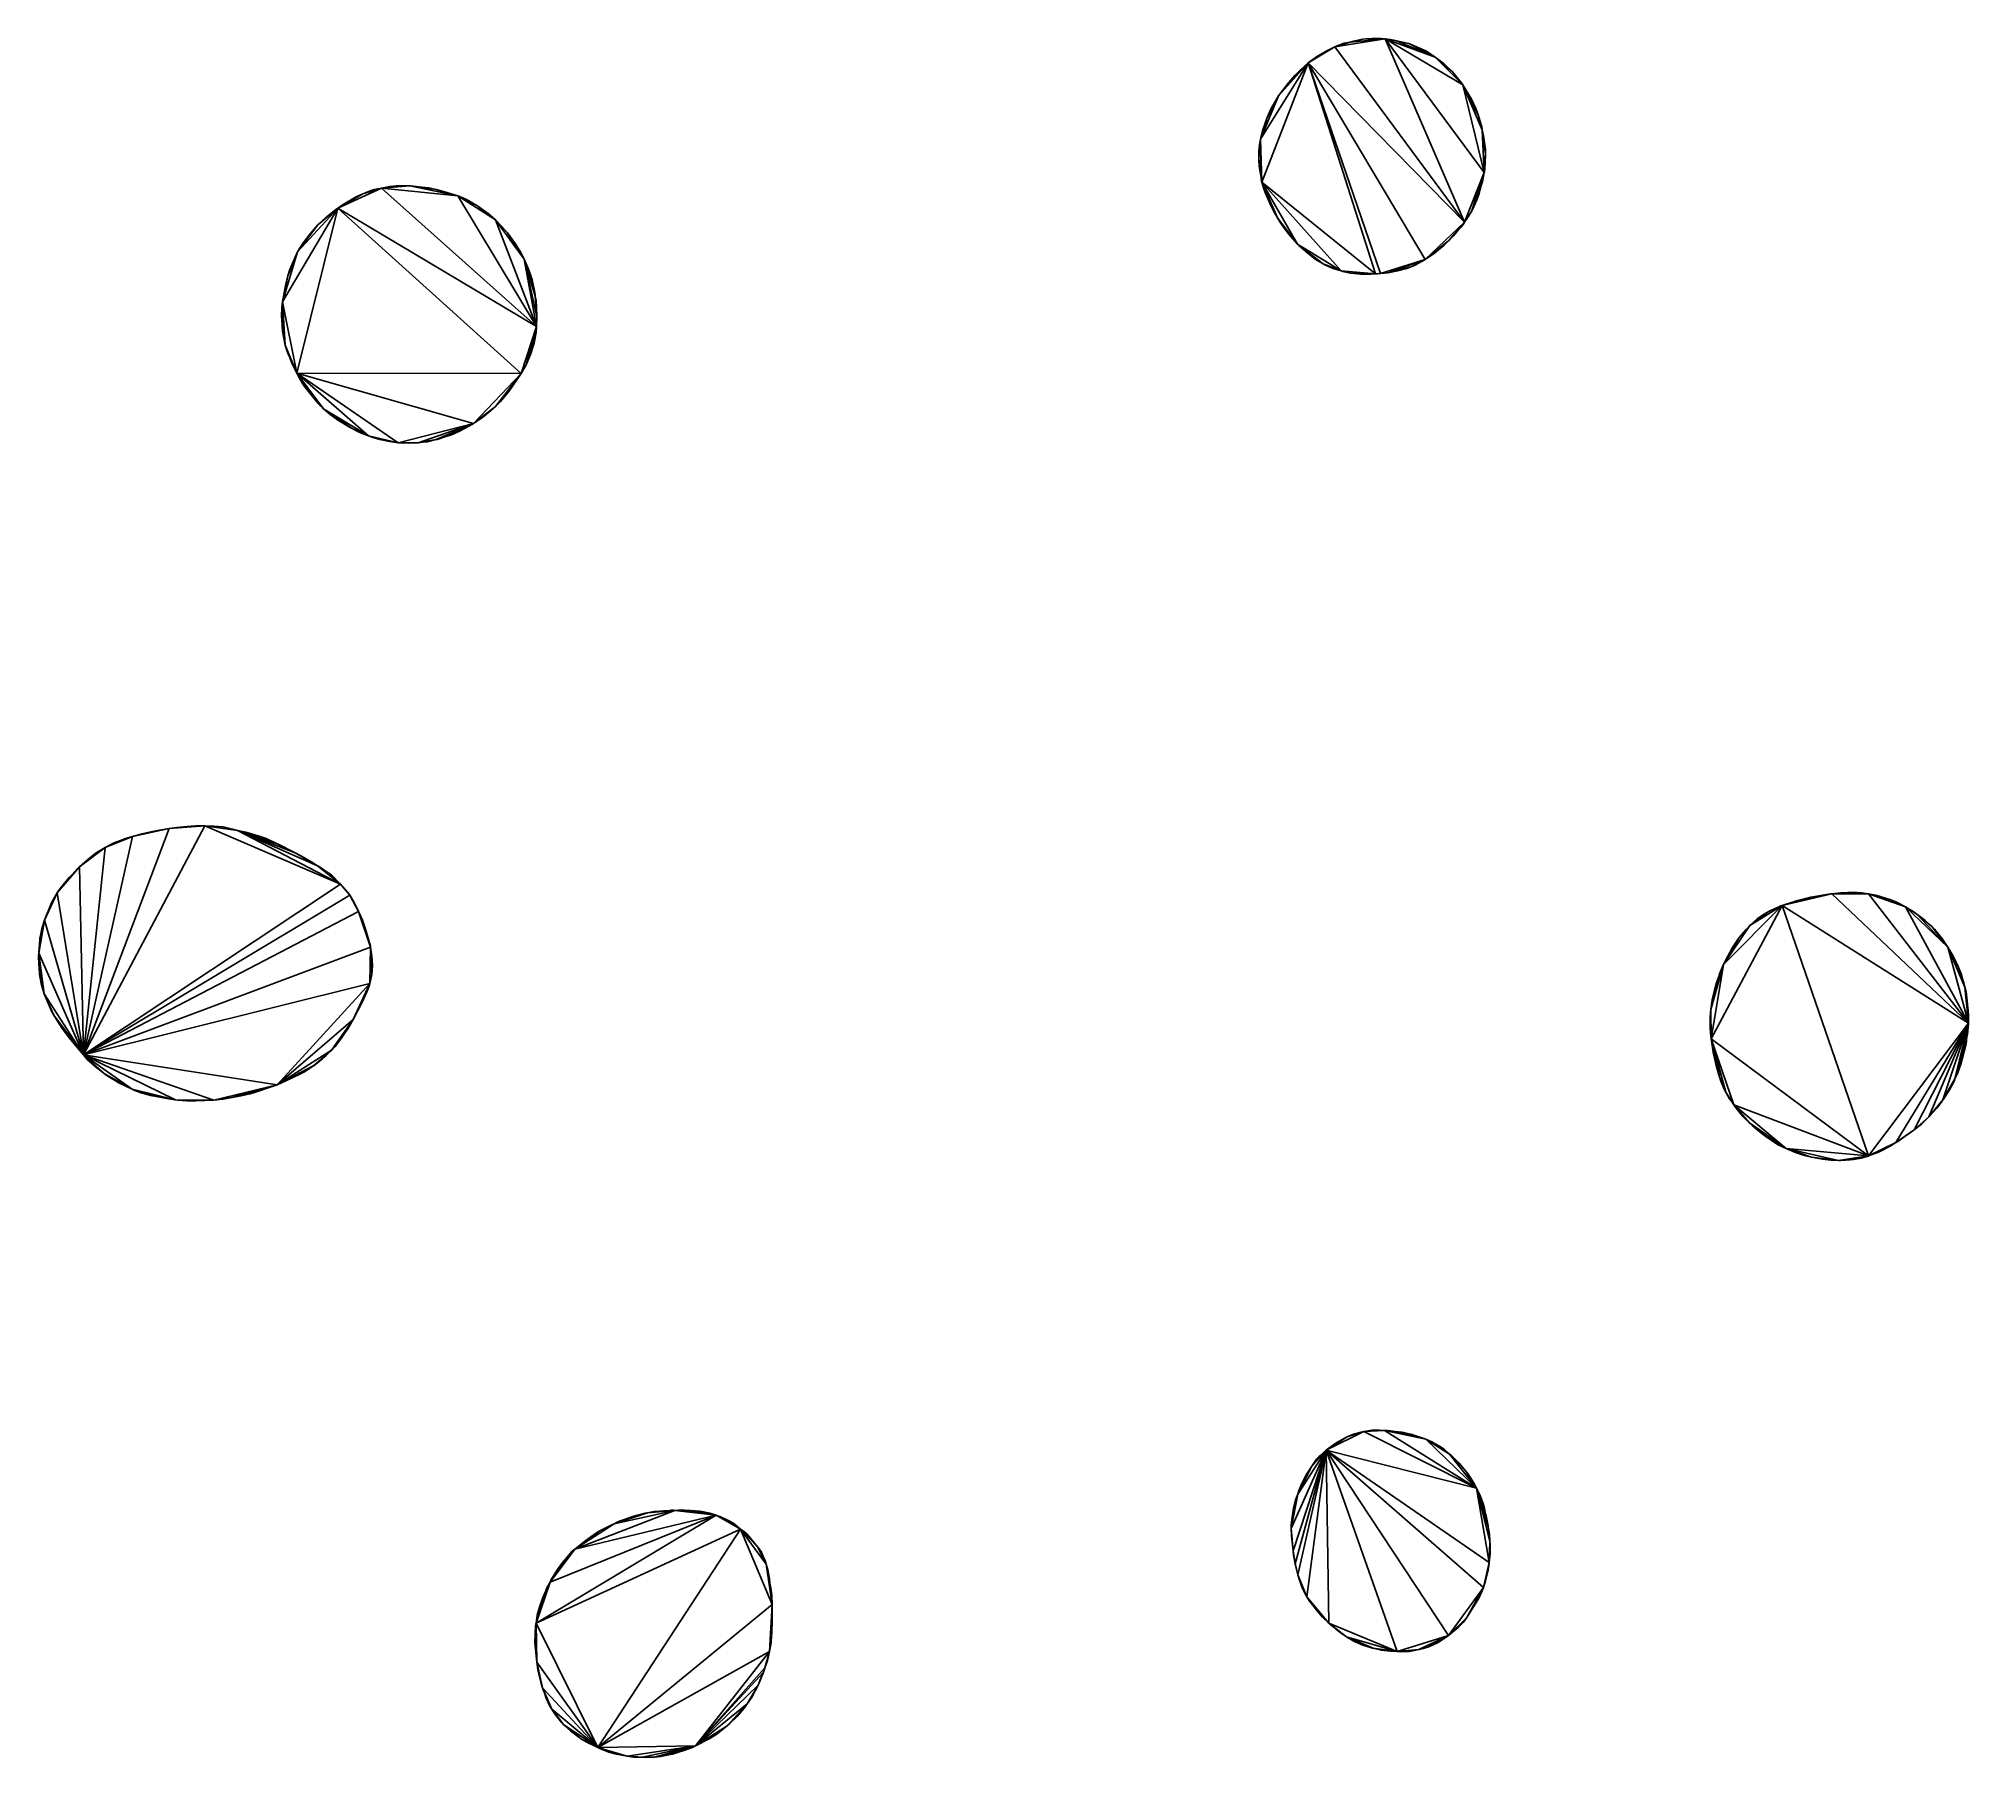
# Model space of a CAD drawing. Extents: x -80 to 87, y -73 to 75.
import ezdxf

# ---------------------------------------------------------------- set-up
doc = ezdxf.new("R2010")
doc.units = 0

msp = doc.modelspace()

# ---------------------------------------------------------------- linework, layer by layer
for points in [[(31.95, 74.11, 132), (29.77, 72.82, 132), (29.66, 72.73, 132)], [(43.14, 59, 132), (31.95, 74.11, 132), (29.66, 72.73, 132)], [(31.95, 74.11, 132), (31.15, 73.71, 132), (29.77, 72.82, 132)], [(31.15, 73.71, 132), (30.37, 73.25, 132), (29.77, 72.82, 132)], [(31.95, 74.11, 132), (31.32, 73.8, 132), (31.15, 73.71, 132)], [(36.28, 74.78, 132), (33.28, 74.52, 132), (31.95, 74.11, 132)], [(43.14, 59, 132), (36.28, 74.78, 132), (31.95, 74.11, 132)], [(33.28, 74.52, 132), (32.14, 74.18, 132), (31.95, 74.11, 132)], [(33.28, 74.52, 132), (32.76, 74.42, 132), (32.14, 74.18, 132)], [(36.28, 74.78, 132), (34.36, 74.76, 132), (33.28, 74.52, 132)], [(34.36, 74.76, 132), (33.55, 74.6, 132), (33.28, 74.52, 132)], [(34.36, 74.76, 132), (34.22, 74.74, 132), (33.55, 74.6, 132)], [(35.15, 74.81, 132), (34.63, 74.78, 132), (34.36, 74.76, 132)], [(36.28, 74.78, 132), (35.15, 74.81, 132), (34.36, 74.76, 132)], [(36.28, 74.78, 132), (35.36, 74.81, 132), (35.15, 74.81, 132)], [(36.28, 74.78, 132), (35.94, 74.81, 132), (35.36, 74.81, 132)], [(37.28, 74.63, 132), (36.73, 74.74, 132), (36.28, 74.78, 132)], [(40.61, 73.22, 132), (37.28, 74.63, 132), (36.28, 74.78, 132)], [(42.99, 70.82, 132), (40.61, 73.22, 132), (36.28, 74.78, 132)], [(44.83, 63.28, 132), (42.99, 70.82, 132), (36.28, 74.78, 132)], [(43.14, 59, 132), (44.83, 63.28, 132), (36.28, 74.78, 132)], [(37.28, 74.63, 132), (37.05, 74.69, 132), (36.73, 74.74, 132)], [(38.34, 74.38, 132), (38.29, 74.4, 132), (37.28, 74.63, 132)], [(40.61, 73.22, 132), (38.34, 74.38, 132), (37.28, 74.63, 132)], [(40.61, 73.22, 132), (39.84, 73.72, 132), (38.34, 74.38, 132)], [(41.32, 72.68, 132), (41.25, 72.73, 132), (40.61, 73.22, 132)], [(42.1, 71.94, 132), (41.32, 72.68, 132), (40.61, 73.22, 132)], [(42.99, 70.82, 132), (42.1, 71.94, 132), (40.61, 73.22, 132)], [(29.66, 72.73, 132), (27.1, 69.87, 132), (25.54, 66.14, 132)], [(29.66, 72.73, 132), (25.54, 66.14, 132), (25.65, 62.45, 132)], [(35.45, 54.54, 132), (29.66, 72.73, 132), (25.65, 62.45, 132)], [(29.66, 72.73, 132), (27.96, 71, 132), (27.1, 69.87, 132)], [(29.66, 72.73, 132), (28.35, 71.46, 132), (27.96, 71, 132)], [(29.66, 72.73, 132), (28.52, 71.65, 132), (28.35, 71.46, 132)], [(29.66, 72.73, 132), (28.96, 72.09, 132), (28.52, 71.65, 132)], [(29.77, 72.82, 132), (29.7, 72.76, 132), (29.66, 72.73, 132)], [(29.77, 72.82, 132), (29.66, 72.73, 132), (29.66, 72.73, 132)], [(39.75, 55.77, 132), (43.14, 59, 132), (29.66, 72.73, 132)], [(35.88, 54.57, 132), (39.75, 55.77, 132), (29.66, 72.73, 132)], [(35.45, 54.54, 132), (35.88, 54.57, 132), (29.66, 72.73, 132)], [(42.1, 71.94, 132), (41.37, 72.63, 132), (41.32, 72.68, 132)], [(42.12, 71.92, 132), (42.11, 71.93, 132), (42.1, 71.94, 132)], [(42.99, 70.82, 132), (42.12, 71.92, 132), (42.1, 71.94, 132)], [(42.99, 70.82, 132), (42.83, 71.04, 132), (42.12, 71.92, 132)], [(27.1, 69.87, 132), (26.12, 68.02, 132), (25.54, 66.14, 132)], [(27.1, 69.87, 132), (26.46, 68.79, 132), (26.12, 68.02, 132)], [(27.1, 69.87, 132), (26.48, 68.83, 132), (26.46, 68.79, 132)], [(27.96, 71, 132), (27.46, 70.37, 132), (27.1, 69.87, 132)], [(27.46, 70.37, 132), (27.18, 69.99, 132), (27.1, 69.87, 132)], [(27.96, 71, 132), (27.55, 70.48, 132), (27.46, 70.37, 132)], [(28.35, 71.46, 132), (27.96, 71, 132), (27.96, 71, 132)], [(43.74, 69.58, 132), (43.6, 69.83, 132), (42.99, 70.82, 132)], [(44.3, 68.24, 132), (43.74, 69.58, 132), (42.99, 70.82, 132)], [(44.66, 66.95, 132), (44.3, 68.24, 132), (42.99, 70.82, 132)], [(44.83, 63.28, 132), (44.66, 66.95, 132), (42.99, 70.82, 132)], [(26.46, 68.79, 132), (26.17, 68.12, 132), (26.12, 68.02, 132)], [(44.3, 68.24, 132), (44.1, 68.78, 132), (43.74, 69.58, 132)], [(44.56, 67.39, 132), (44.31, 68.23, 132), (44.3, 68.24, 132)], [(44.66, 66.95, 132), (44.56, 67.39, 132), (44.3, 68.24, 132)], [(26.12, 68.02, 132), (25.71, 66.85, 132), (25.54, 66.14, 132)], [(25.71, 66.85, 132), (25.59, 66.39, 132), (25.54, 66.14, 132)], [(26.12, 68.02, 132), (25.74, 66.94, 132), (25.71, 66.85, 132)], [(44.66, 66.95, 132), (44.61, 67.22, 132), (44.56, 67.39, 132)], [(44.93, 65.26, 132), (44.78, 66.43, 132), (44.66, 66.95, 132)], [(44.94, 64.86, 132), (44.93, 65.26, 132), (44.66, 66.95, 132)], [(44.83, 63.28, 132), (44.94, 64.86, 132), (44.66, 66.95, 132)], [(25.54, 66.14, 132), (25.46, 65.65, 132), (25.39, 64.48, 132)], [(25.54, 66.14, 132), (25.39, 64.48, 132), (25.59, 62.85, 132)], [(25.46, 65.65, 132), (25.41, 65.12, 132), (25.39, 64.48, 132)], [(25.54, 66.14, 132), (25.48, 65.76, 132), (25.46, 65.65, 132)], [(25.54, 66.14, 132), (25.59, 62.85, 132), (25.65, 62.45, 132)], [(44.94, 64.86, 132), (44.94, 64.86, 132), (44.93, 65.26, 132)], [(25.39, 64.48, 132), (25.39, 64.36, 132), (25.43, 63.82, 132)], [(25.39, 64.48, 132), (25.43, 63.82, 132), (25.59, 62.85, 132)], [(43.14, 59, 132), (43.72, 59.92, 132), (44.83, 63.28, 132)], [(43.72, 59.92, 132), (44.38, 61.46, 132), (44.83, 63.28, 132)], [(44.38, 61.46, 132), (44.57, 62.16, 132), (44.83, 63.28, 132)], [(44.57, 62.16, 132), (44.68, 62.5, 132), (44.83, 63.28, 132)], [(44.83, 63.28, 132), (44.84, 63.29, 132), (44.94, 64.86, 132)], [(44.83, 63.28, 132), (44.84, 63.28, 132), (44.84, 63.29, 132)], [(44.84, 63.29, 132), (44.92, 64.07, 132), (44.94, 64.86, 132)], [(-50.23, 61.93, 132), (-51.83, 61.43, 132), (-54, 60.21, 132)], [(-36.88, 49.99, 132), (-50.23, 61.93, 132), (-54, 60.21, 132)], [(-50.23, 61.93, 132), (-51.03, 61.75, 132), (-51.83, 61.43, 132)], [(-51.03, 61.75, 132), (-51.47, 61.58, 132), (-51.83, 61.43, 132)], [(-50.23, 61.93, 132), (-50.85, 61.81, 132), (-51.03, 61.75, 132)], [(-47.8, 62.12, 132), (-49.43, 62.06, 132), (-50.23, 61.93, 132)], [(-43.66, 61.25, 132), (-47.8, 62.12, 132), (-50.23, 61.93, 132)], [(-49.43, 62.06, 132), (-49.52, 62.06, 132), (-50.23, 61.93, 132)], [(-36.88, 49.99, 132), (-43.66, 61.25, 132), (-50.23, 61.93, 132)], [(-47.8, 62.12, 132), (-48.97, 62.11, 132), (-49.43, 62.06, 132)], [(-47.8, 62.12, 132), (-48.62, 62.13, 132), (-48.97, 62.11, 132)], [(-46.77, 62.02, 132), (-47.69, 62.11, 132), (-47.8, 62.12, 132)], [(-45.53, 61.8, 132), (-46.77, 62.02, 132), (-47.8, 62.12, 132)], [(-43.66, 61.25, 132), (-45.53, 61.8, 132), (-47.8, 62.12, 132)], [(-45.53, 61.8, 132), (-46.16, 61.94, 132), (-46.77, 62.02, 132)], [(-44.89, 61.62, 132), (-45.33, 61.76, 132), (-45.53, 61.8, 132)], [(-43.66, 61.25, 132), (-44.89, 61.62, 132), (-45.53, 61.8, 132)], [(-43.66, 61.25, 132), (-44.5, 61.53, 132), (-44.89, 61.62, 132)], [(25.59, 62.85, 132), (25.64, 62.5, 132), (25.64, 62.47, 132)], [(25.59, 62.85, 132), (25.64, 62.47, 132), (25.65, 62.45, 132)], [(25.65, 62.45, 132), (25.86, 61.78, 132), (25.88, 61.72, 132)], [(25.65, 62.45, 132), (25.88, 61.72, 132), (25.95, 61.56, 132)], [(25.65, 62.45, 132), (25.95, 61.56, 132), (26.55, 60.2, 132)], [(25.65, 62.45, 132), (26.55, 60.2, 132), (27, 59.36, 132)], [(25.65, 62.45, 132), (27, 59.36, 132), (28.74, 57.08, 132)], [(32.5, 54.79, 132), (35.45, 54.54, 132), (25.65, 62.45, 132)], [(25.65, 62.45, 132), (28.74, 57.08, 132), (32.5, 54.79, 132)], [(25.95, 61.56, 132), (26.44, 60.43, 132), (26.55, 60.2, 132)], [(44.38, 61.46, 132), (44.45, 61.71, 132), (44.57, 62.16, 132)], [(-54, 60.21, 132), (-57.47, 56.42, 132), (-58.75, 52.12, 132)], [(-54, 60.21, 132), (-58.75, 52.12, 132), (-57.54, 45.98, 132)], [(-38.19, 45.94, 132), (-54, 60.21, 132), (-57.54, 45.98, 132)], [(-54, 60.21, 132), (-55.71, 58.76, 132), (-57.47, 56.42, 132)], [(-54, 60.21, 132), (-54.95, 59.46, 132), (-55.71, 58.76, 132)], [(-54, 60.21, 132), (-54.17, 60.09, 132), (-54.95, 59.46, 132)], [(-51.83, 61.43, 132), (-52.61, 61.05, 132), (-54, 60.21, 132)], [(-52.61, 61.05, 132), (-53.54, 60.52, 132), (-54, 60.21, 132)], [(-38.19, 45.94, 132), (-36.88, 49.99, 132), (-54, 60.21, 132)], [(-51.83, 61.43, 132), (-52.35, 61.19, 132), (-52.61, 61.05, 132)], [(-42.83, 60.9, 132), (-43.42, 61.16, 132), (-43.66, 61.25, 132)], [(-42.01, 60.43, 132), (-42.83, 60.9, 132), (-43.66, 61.25, 132)], [(-40.41, 59.18, 132), (-42.01, 60.43, 132), (-43.66, 61.25, 132)], [(-36.88, 49.99, 132), (-40.41, 59.18, 132), (-43.66, 61.25, 132)], [(-42.01, 60.43, 132), (-42.82, 60.89, 132), (-42.83, 60.9, 132)], [(-41.02, 59.74, 132), (-41.63, 60.18, 132), (-42.01, 60.43, 132)], [(-40.41, 59.18, 132), (-41.02, 59.74, 132), (-42.01, 60.43, 132)], [(26.55, 60.2, 132), (26.74, 59.82, 132), (27, 59.36, 132)], [(43.14, 59, 132), (43.39, 59.35, 132), (43.72, 59.92, 132)], [(43.72, 59.92, 132), (43.86, 60.14, 132), (44.38, 61.46, 132)], [(43.86, 60.14, 132), (44.18, 60.92, 132), (44.38, 61.46, 132)], [(-55.71, 58.76, 132), (-56.96, 57.23, 132), (-57.47, 56.42, 132)], [(-55.71, 58.76, 132), (-56.38, 57.98, 132), (-56.96, 57.23, 132)], [(-54.95, 59.46, 132), (-54.99, 59.43, 132), (-55.71, 58.76, 132)], [(-40.41, 59.18, 132), (-40.99, 59.71, 132), (-41.02, 59.74, 132)], [(-39.38, 58.06, 132), (-39.85, 58.62, 132), (-40.41, 59.18, 132)], [(-37.94, 55.8, 132), (-39.38, 58.06, 132), (-40.41, 59.18, 132)], [(-36.88, 49.99, 132), (-37.94, 55.8, 132), (-40.41, 59.18, 132)], [(27, 59.36, 132), (27.27, 58.92, 132), (27.55, 58.52, 132)], [(27, 59.36, 132), (27.55, 58.52, 132), (28.74, 57.08, 132)], [(27.55, 58.52, 132), (27.96, 57.99, 132), (28.74, 57.08, 132)], [(39.75, 55.77, 132), (41.79, 57.4, 132), (43.14, 59, 132)], [(41.79, 57.4, 132), (42.44, 58.14, 132), (43.14, 59, 132)], [(42.44, 58.14, 132), (42.83, 58.56, 132), (43.14, 59, 132)], [(42.83, 58.56, 132), (43, 58.79, 132), (43.14, 59, 132)], [(-56.96, 57.23, 132), (-57.29, 56.73, 132), (-57.47, 56.42, 132)], [(-38.65, 57.06, 132), (-38.7, 57.14, 132), (-39.38, 58.06, 132)], [(-37.94, 55.8, 132), (-38.65, 57.06, 132), (-39.38, 58.06, 132)], [(-37.94, 55.8, 132), (-38.59, 56.96, 132), (-38.65, 57.06, 132)], [(-37.94, 55.8, 132), (-38.26, 56.42, 132), (-38.59, 56.96, 132)], [(28.74, 57.08, 132), (28.86, 56.97, 132), (29.48, 56.42, 132)], [(28.74, 57.08, 132), (29.48, 56.42, 132), (30.95, 55.4, 132)], [(28.74, 57.08, 132), (30.95, 55.4, 132), (32.5, 54.79, 132)], [(39.75, 55.77, 132), (40.88, 56.59, 132), (41.79, 57.4, 132)], [(39.75, 55.77, 132), (40.52, 56.29, 132), (40.88, 56.59, 132)], [(40.88, 56.59, 132), (41.37, 57.01, 132), (41.79, 57.4, 132)], [(41.79, 57.4, 132), (42.18, 57.82, 132), (42.44, 58.14, 132)], [(-57.47, 56.42, 132), (-58.3, 54.36, 132), (-58.75, 52.12, 132)], [(-57.47, 56.42, 132), (-58.1, 54.98, 132), (-58.3, 54.36, 132)], [(-58.1, 54.98, 132), (-58.15, 54.81, 132), (-58.3, 54.36, 132)], [(-57.47, 56.42, 132), (-57.77, 55.77, 132), (-58.1, 54.98, 132)], [(-37.68, 55.19, 132), (-37.86, 55.62, 132), (-37.94, 55.8, 132)], [(-37.24, 54.01, 132), (-37.68, 55.19, 132), (-37.94, 55.8, 132)], [(-36.97, 52.62, 132), (-37.24, 54.01, 132), (-37.94, 55.8, 132)], [(-36.84, 50.84, 132), (-36.97, 52.62, 132), (-37.94, 55.8, 132)], [(-36.88, 49.99, 132), (-36.84, 50.84, 132), (-37.94, 55.8, 132)], [(-37.24, 54.01, 132), (-37.49, 54.78, 132), (-37.68, 55.19, 132)], [(29.48, 56.42, 132), (30.26, 55.81, 132), (30.95, 55.4, 132)], [(30.95, 55.4, 132), (31.03, 55.35, 132), (31.1, 55.31, 132)], [(30.95, 55.4, 132), (31.1, 55.31, 132), (32.5, 54.79, 132)], [(31.1, 55.31, 132), (31.81, 55, 132), (32.5, 54.79, 132)], [(35.88, 54.57, 132), (36.67, 54.66, 132), (39.75, 55.77, 132)], [(36.67, 54.66, 132), (38.54, 55.15, 132), (39.75, 55.77, 132)], [(36.67, 54.66, 132), (37.35, 54.78, 132), (38.54, 55.15, 132)], [(37.35, 54.78, 132), (38.13, 55, 132), (38.54, 55.15, 132)], [(38.54, 55.15, 132), (39.05, 55.39, 132), (39.75, 55.77, 132)], [(38.54, 55.15, 132), (38.94, 55.32, 132), (39.05, 55.39, 132)], [(39.05, 55.39, 132), (39.6, 55.68, 132), (39.75, 55.77, 132)], [(-58.3, 54.36, 132), (-58.56, 53.21, 132), (-58.75, 52.12, 132)], [(-58.3, 54.36, 132), (-58.47, 53.64, 132), (-58.56, 53.21, 132)], [(-37.24, 54.01, 132), (-37.24, 54.01, 132), (-37.49, 54.78, 132)], [(-36.98, 52.76, 132), (-37.06, 53.21, 132), (-37.24, 54.01, 132)], [(-36.97, 52.62, 132), (-36.98, 52.76, 132), (-37.24, 54.01, 132)], [(32.5, 54.79, 132), (32.58, 54.76, 132), (32.64, 54.75, 132)], [(32.5, 54.79, 132), (32.64, 54.75, 132), (33.37, 54.59, 132)], [(32.5, 54.79, 132), (33.37, 54.59, 132), (35.45, 54.54, 132)], [(32.64, 54.75, 132), (33.31, 54.6, 132), (33.37, 54.59, 132)], [(33.37, 54.59, 132), (34.15, 54.52, 132), (34.81, 54.52, 132)], [(33.37, 54.59, 132), (34.81, 54.52, 132), (35.45, 54.54, 132)], [(34.81, 54.52, 132), (35.04, 54.52, 132), (35.45, 54.54, 132)], [(35.45, 54.54, 132), (35.64, 54.54, 132), (35.88, 54.57, 132)], [(35.64, 54.54, 132), (35.74, 54.55, 132), (35.88, 54.57, 132)], [(35.88, 54.57, 132), (36.53, 54.63, 132), (36.67, 54.66, 132)], [(-58.75, 52.12, 132), (-58.81, 51.6, 132), (-58.84, 50.91, 132)], [(-58.75, 52.12, 132), (-58.84, 50.91, 132), (-58.82, 50.63, 132)], [(-58.75, 52.12, 132), (-58.82, 50.63, 132), (-58.52, 48.4, 132)], [(-58.56, 53.21, 132), (-58.71, 52.4, 132), (-58.75, 52.12, 132)], [(-58.75, 52.12, 132), (-58.52, 48.4, 132), (-57.54, 45.98, 132)], [(-36.87, 51.6, 132), (-36.91, 52.24, 132), (-36.97, 52.62, 132)], [(-36.84, 50.84, 132), (-36.87, 51.6, 132), (-36.97, 52.62, 132)], [(-58.84, 50.91, 132), (-58.84, 50.79, 132), (-58.82, 50.63, 132)], [(-58.82, 50.63, 132), (-58.79, 49.99, 132), (-58.75, 49.59, 132)], [(-58.82, 50.63, 132), (-58.75, 49.59, 132), (-58.52, 48.4, 132)], [(-38.19, 45.94, 132), (-37.77, 46.7, 132), (-36.88, 49.99, 132)], [(-37.77, 46.7, 132), (-37.71, 46.84, 132), (-36.88, 49.99, 132)], [(-37.71, 46.84, 132), (-37.13, 48.38, 132), (-36.88, 49.99, 132)], [(-37.13, 48.38, 132), (-37.11, 48.42, 132), (-36.88, 49.99, 132)], [(-37.11, 48.42, 132), (-37.02, 48.87, 132), (-36.88, 49.99, 132)], [(-37.02, 48.87, 132), (-36.91, 49.51, 132), (-36.88, 49.99, 132)], [(-36.88, 49.99, 132), (-36.87, 50.17, 132), (-36.84, 50.84, 132)], [(-36.87, 50.17, 132), (-36.84, 50.79, 132), (-36.84, 50.84, 132)], [(-58.75, 49.59, 132), (-58.69, 49.18, 132), (-58.52, 48.4, 132)], [(-58.52, 48.4, 132), (-58.52, 48.38, 132), (-58.26, 47.6, 132)], [(-58.52, 48.4, 132), (-58.26, 47.6, 132), (-58.14, 47.32, 132)], [(-58.52, 48.4, 132), (-58.14, 47.32, 132), (-57.54, 45.98, 132)], [(-37.71, 46.84, 132), (-37.38, 47.57, 132), (-37.13, 48.38, 132)], [(-58.14, 47.32, 132), (-57.93, 46.77, 132), (-57.54, 45.98, 132)], [(-38.19, 45.94, 132), (-38.18, 45.96, 132), (-37.77, 46.7, 132)], [(-38.19, 45.94, 132), (-38.19, 45.94, 132), (-37.77, 46.7, 132)], [(-37.77, 46.7, 132), (-37.74, 46.77, 132), (-37.71, 46.84, 132)], [(-57.54, 45.98, 132), (-57.45, 45.81, 132), (-57.07, 45.15, 132)], [(-57.54, 45.98, 132), (-57.07, 45.15, 132), (-56.42, 44.25, 132)], [(-57.54, 45.98, 132), (-56.42, 44.25, 132), (-55.23, 42.9, 132)], [(-57.54, 45.98, 132), (-55.23, 42.9, 132), (-51.36, 40.58, 132)], [(-42.31, 41.62, 132), (-38.19, 45.94, 132), (-57.54, 45.98, 132)], [(-57.54, 45.98, 132), (-51.36, 40.58, 132), (-48.79, 39.98, 132)], [(-57.54, 45.98, 132), (-48.79, 39.98, 132), (-42.31, 41.62, 132)], [(-57.07, 45.15, 132), (-56.86, 44.82, 132), (-56.42, 44.25, 132)], [(-42.31, 41.62, 132), (-40.39, 43.11, 132), (-38.19, 45.94, 132)], [(-40.39, 43.11, 132), (-40, 43.51, 132), (-38.19, 45.94, 132)], [(-40, 43.51, 132), (-39.99, 43.51, 132), (-38.19, 45.94, 132)], [(-39.99, 43.51, 132), (-39.24, 44.4, 132), (-38.19, 45.94, 132)], [(-56.42, 44.25, 132), (-55.7, 43.36, 132), (-55.45, 43.12, 132)], [(-56.42, 44.25, 132), (-55.45, 43.12, 132), (-55.23, 42.9, 132)], [(-40.39, 43.11, 132), (-40, 43.51, 132), (-40, 43.51, 132)], [(-55.45, 43.12, 132), (-55.3, 42.97, 132), (-55.23, 42.9, 132)], [(-55.23, 42.9, 132), (-54.65, 42.4, 132), (-54.01, 41.94, 132)], [(-55.23, 42.9, 132), (-54.01, 41.94, 132), (-52.77, 41.2, 132)], [(-55.23, 42.9, 132), (-52.77, 41.2, 132), (-51.36, 40.58, 132)], [(-54.01, 41.94, 132), (-53, 41.33, 132), (-52.77, 41.2, 132)], [(-48.79, 39.98, 132), (-47.08, 39.96, 132), (-42.31, 41.62, 132)], [(-47.08, 39.96, 132), (-45.53, 40.24, 132), (-42.31, 41.62, 132)], [(-45.53, 40.24, 132), (-44.68, 40.5, 132), (-42.31, 41.62, 132)], [(-44.68, 40.5, 132), (-43.51, 40.97, 132), (-42.31, 41.62, 132)], [(-43.51, 40.97, 132), (-42.64, 41.42, 132), (-42.31, 41.62, 132)], [(-42.31, 41.62, 132), (-41.53, 42.15, 132), (-40.39, 43.11, 132)], [(-42.31, 41.62, 132), (-41.87, 41.91, 132), (-41.53, 42.15, 132)], [(-41.53, 42.15, 132), (-40.79, 42.75, 132), (-40.39, 43.11, 132)], [(-52.77, 41.2, 132), (-52.28, 40.95, 132), (-52.03, 40.84, 132)], [(-52.77, 41.2, 132), (-52.03, 40.84, 132), (-51.36, 40.58, 132)], [(-51.36, 40.58, 132), (-51.19, 40.51, 132), (-50.95, 40.43, 132)], [(-51.36, 40.58, 132), (-50.95, 40.43, 132), (-50.36, 40.24, 132)], [(-51.36, 40.58, 132), (-50.36, 40.24, 132), (-48.79, 39.98, 132)], [(-50.36, 40.24, 132), (-49.53, 40.07, 132), (-48.79, 39.98, 132)], [(-48.79, 39.98, 132), (-48.71, 39.97, 132), (-48.55, 39.96, 132)], [(-48.79, 39.98, 132), (-48.55, 39.96, 132), (-47.08, 39.96, 132)], [(-48.55, 39.96, 132), (-47.9, 39.93, 132), (-47.08, 39.96, 132)], [(-47.08, 39.96, 132), (-46.45, 40.05, 132), (-45.53, 40.24, 132)], [(-46.45, 40.05, 132), (-46.28, 40.06, 132), (-45.53, 40.24, 132)], [(-45.53, 40.24, 132), (-45.47, 40.24, 132), (-44.68, 40.5, 132)], [(-45.47, 40.24, 132), (-45.44, 40.25, 132), (-44.68, 40.5, 132)], [(-44.68, 40.5, 132), (-44.19, 40.67, 132), (-43.51, 40.97, 132)], [(-65.46, 6.96, 132), (-68.54, 6.71, 132), (-75.93, -12.78, 132)], [(-65.46, 6.96, 132), (-75.93, -12.78, 132), (-53.76, 1.91, 132)], [(-68.54, 6.71, 132), (-71.7, 6.04, 132), (-75.93, -12.78, 132)], [(-68.54, 6.71, 132), (-70.12, 6.43, 132), (-71.7, 6.04, 132)], [(-68.54, 6.71, 132), (-69.54, 6.54, 132), (-70.12, 6.43, 132)], [(-65.46, 6.96, 132), (-66.25, 6.95, 132), (-68.54, 6.71, 132)], [(-66.25, 6.95, 132), (-67.02, 6.9, 132), (-68.54, 6.71, 132)], [(-67.02, 6.9, 132), (-67.87, 6.8, 132), (-68.54, 6.71, 132)], [(-65.46, 6.96, 132), (-66.23, 6.95, 132), (-66.25, 6.95, 132)], [(-64.69, 6.92, 132), (-65.45, 6.96, 132), (-65.46, 6.96, 132)], [(-63.91, 6.85, 132), (-64.69, 6.92, 132), (-65.46, 6.96, 132)], [(-62.63, 6.55, 132), (-63.91, 6.85, 132), (-65.46, 6.96, 132)], [(-62.63, 6.55, 132), (-65.46, 6.96, 132), (-53.76, 1.91, 132)], [(-63.91, 6.85, 132), (-64.67, 6.92, 132), (-64.69, 6.92, 132)], [(-63.08, 6.67, 132), (-63.89, 6.85, 132), (-63.91, 6.85, 132)], [(-62.63, 6.55, 132), (-63.08, 6.67, 132), (-63.91, 6.85, 132)], [(-74.06, 5.08, 132), (-75.08, 4.41, 132), (-76.26, 3.42, 132)], [(-74.06, 5.08, 132), (-76.26, 3.42, 132), (-75.93, -12.78, 132)], [(-71.7, 6.04, 132), (-74.06, 5.08, 132), (-75.93, -12.78, 132)], [(-74.06, 5.08, 132), (-74.82, 4.61, 132), (-75.08, 4.41, 132)], [(-71.7, 6.04, 132), (-72.51, 5.78, 132), (-74.06, 5.08, 132)], [(-72.51, 5.78, 132), (-74.04, 5.08, 132), (-74.06, 5.08, 132)], [(-74.04, 5.08, 132), (-74.05, 5.08, 132), (-74.06, 5.08, 132)], [(-72.51, 5.78, 132), (-73.26, 5.47, 132), (-74.04, 5.08, 132)], [(-71.7, 6.04, 132), (-72.37, 5.83, 132), (-72.51, 5.78, 132)], [(-72.37, 5.83, 132), (-72.45, 5.81, 132), (-72.51, 5.78, 132)], [(-70.12, 6.43, 132), (-70.86, 6.26, 132), (-71.7, 6.04, 132)], [(-70.86, 6.26, 132), (-71.69, 6.04, 132), (-71.7, 6.04, 132)], [(-60.77, 6.06, 132), (-61.93, 6.39, 132), (-62.63, 6.55, 132)], [(-60.18, 5.85, 132), (-60.77, 6.06, 132), (-62.63, 6.55, 132)], [(-59.23, 5.4, 132), (-60.18, 5.85, 132), (-62.63, 6.55, 132)], [(-57.66, 4.61, 132), (-59.23, 5.4, 132), (-62.63, 6.55, 132)], [(-62.63, 6.55, 132), (-53.76, 1.91, 132), (-55.74, 3.51, 132)], [(-55.74, 3.51, 132), (-57.66, 4.61, 132), (-62.63, 6.55, 132)], [(-57.66, 4.61, 132), (-59.2, 5.39, 132), (-59.23, 5.4, 132)], [(-76.26, 3.42, 132), (-76.41, 3.27, 132), (-78.19, 1.17, 132)], [(-76.26, 3.42, 132), (-78.19, 1.17, 132), (-75.93, -12.78, 132)], [(-76.26, 3.42, 132), (-76.33, 3.35, 132), (-76.41, 3.27, 132)], [(-75.08, 4.41, 132), (-75.58, 4.01, 132), (-76.26, 3.42, 132)], [(-56.1, 3.74, 132), (-56.87, 4.19, 132), (-57.66, 4.61, 132)], [(-55.74, 3.51, 132), (-56.1, 3.74, 132), (-57.66, 4.61, 132)], [(-55.74, 3.51, 132), (-56.09, 3.73, 132), (-56.1, 3.74, 132)], [(-55.31, 3.23, 132), (-55.73, 3.51, 132), (-55.74, 3.51, 132)], [(-53.76, 1.91, 132), (-55.31, 3.23, 132), (-55.74, 3.51, 132)], [(-76.41, 3.27, 132), (-77.15, 2.49, 132), (-78.19, 1.17, 132)], [(-77.15, 2.49, 132), (-77.93, 1.55, 132), (-78.19, 1.17, 132)], [(-75.93, -12.78, 132), (-52.95, 0.97, 132), (-53.76, 1.91, 132)], [(-53.76, 1.91, 132), (-55.3, 3.22, 132), (-55.31, 3.23, 132)], [(-53.76, 1.91, 132), (-54.53, 2.72, 132), (-55.3, 3.22, 132)], [(-53.76, 1.91, 132), (-53.77, 1.93, 132), (-54.53, 2.72, 132)], [(-52.95, 0.97, 132), (-52.97, 1, 132), (-53.76, 1.91, 132)], [(-78.19, 1.17, 132), (-78.66, 0.36, 132), (-79.28, -1.17, 132)], [(-78.19, 1.17, 132), (-79.28, -1.17, 132), (-75.93, -12.78, 132)], [(-78.66, 0.36, 132), (-78.68, 0.32, 132), (-79.28, -1.17, 132)], [(-78.19, 1.17, 132), (-78.19, 1.16, 132), (-78.66, 0.36, 132)], [(-75.93, -12.78, 132), (-52.21, -0.44, 132), (-52.95, 0.97, 132)], [(-52.95, 0.97, 132), (-52.95, 0.98, 132), (-52.97, 1, 132)], [(-52.21, -0.44, 132), (-52.62, 0.39, 132), (-52.95, 0.97, 132)], [(-52.21, -0.44, 132), (-52.22, -0.42, 132), (-52.62, 0.39, 132)], [(70.5, 0.07, 132), (65.46, -5.01, 132), (64.4, -11.41, 132)], [(77.95, -21.51, 132), (70.5, 0.07, 132), (64.4, -11.41, 132)], [(70.5, 0.07, 132), (67.73, -1.65, 132), (65.46, -5.01, 132)], [(70.5, 0.07, 132), (69.31, -0.46, 132), (67.73, -1.65, 132)], [(70.5, 0.07, 132), (69.8, -0.23, 132), (69.31, -0.46, 132)], [(70.5, 0.07, 132), (70.4, 0.04, 132), (69.8, -0.23, 132)], [(74.79, 1.09, 132), (72.98, 0.8, 132), (70.5, 0.07, 132)], [(86.56, -10.06, 132), (74.79, 1.09, 132), (70.5, 0.07, 132)], [(72.98, 0.8, 132), (71.53, 0.4, 132), (70.5, 0.07, 132)], [(71.53, 0.4, 132), (70.85, 0.2, 132), (70.5, 0.07, 132)], [(77.95, -21.51, 132), (86.56, -10.06, 132), (70.5, 0.07, 132)], [(72.98, 0.8, 132), (71.72, 0.47, 132), (71.53, 0.4, 132)], [(74.79, 1.09, 132), (74.69, 1.08, 132), (72.98, 0.8, 132)], [(74.69, 1.08, 132), (73.22, 0.84, 132), (72.98, 0.8, 132)], [(74.79, 1.09, 132), (74.73, 1.09, 132), (74.69, 1.08, 132)], [(76.18, 1.19, 132), (75.58, 1.16, 132), (74.79, 1.09, 132)], [(77.94, 1.1, 132), (76.18, 1.19, 132), (74.79, 1.09, 132)], [(86.56, -10.06, 132), (77.94, 1.1, 132), (74.79, 1.09, 132)], [(76.98, 1.19, 132), (76.37, 1.21, 132), (76.18, 1.19, 132)], [(77.94, 1.1, 132), (76.98, 1.19, 132), (76.18, 1.19, 132)], [(77.94, 1.1, 132), (77.23, 1.18, 132), (76.98, 1.19, 132)], [(77.94, 1.1, 132), (77.34, 1.18, 132), (77.23, 1.18, 132)], [(78.6, 0.96, 132), (77.94, 1.1, 132), (77.94, 1.1, 132)], [(79.88, 0.57, 132), (78.6, 0.96, 132), (77.94, 1.1, 132)], [(81.13, -0.02, 132), (79.88, 0.57, 132), (77.94, 1.1, 132)], [(86.56, -10.06, 132), (81.13, -0.02, 132), (77.94, 1.1, 132)], [(79.88, 0.57, 132), (79.22, 0.78, 132), (78.6, 0.96, 132)], [(80.48, 0.31, 132), (80.31, 0.39, 132), (79.88, 0.57, 132)], [(81.13, -0.02, 132), (80.48, 0.31, 132), (79.88, 0.57, 132)], [(81.13, -0.02, 132), (81.1, 0, 132), (80.48, 0.31, 132)], [(-79.28, -1.17, 132), (-79.52, -1.93, 132), (-79.78, -4.03, 132)], [(-79.28, -1.17, 132), (-79.78, -4.03, 132), (-75.93, -12.78, 132)], [(-79.28, -1.17, 132), (-79.52, -1.93, 132), (-79.52, -1.93, 132)], [(-75.93, -12.78, 132), (-51.17, -3.52, 132), (-52.21, -0.44, 132)], [(-51.17, -3.52, 132), (-51.87, -1.17, 132), (-52.21, -0.44, 132)], [(-51.19, -3.43, 132), (-51.6, -1.95, 132), (-51.87, -1.17, 132)], [(-51.17, -3.52, 132), (-51.19, -3.43, 132), (-51.87, -1.17, 132)], [(67.73, -1.65, 132), (66.81, -2.69, 132), (65.46, -5.01, 132)], [(67.73, -1.65, 132), (67.67, -1.7, 132), (66.81, -2.69, 132)], [(67.73, -1.65, 132), (67.7, -1.68, 132), (67.67, -1.7, 132)], [(69.31, -0.46, 132), (68.48, -0.98, 132), (67.73, -1.65, 132)], [(68.48, -0.98, 132), (68.37, -1.06, 132), (67.73, -1.65, 132)], [(69.31, -0.46, 132), (68.96, -0.66, 132), (68.48, -0.98, 132)], [(69.8, -0.23, 132), (69.46, -0.38, 132), (69.31, -0.46, 132)], [(82.13, -0.66, 132), (81.81, -0.43, 132), (81.13, -0.02, 132)], [(84.79, -3.51, 132), (82.13, -0.66, 132), (81.13, -0.02, 132)], [(86.56, -10.06, 132), (84.79, -3.51, 132), (81.13, -0.02, 132)], [(82.13, -0.66, 132), (81.89, -0.48, 132), (81.81, -0.43, 132)], [(83.4, -1.72, 132), (82.68, -1.07, 132), (82.13, -0.66, 132)], [(84.79, -3.51, 132), (83.4, -1.72, 132), (82.13, -0.66, 132)], [(83.4, -1.72, 132), (82.85, -1.2, 132), (82.68, -1.07, 132)], [(-79.52, -1.93, 132), (-79.65, -2.64, 132), (-79.78, -4.03, 132)], [(-79.65, -2.64, 132), (-79.72, -3.4, 132), (-79.78, -4.03, 132)], [(-79.65, -2.64, 132), (-79.67, -2.73, 132), (-79.72, -3.4, 132)], [(-79.52, -1.93, 132), (-79.52, -1.94, 132), (-79.65, -2.64, 132)], [(66.81, -2.69, 132), (66, -3.97, 132), (65.46, -5.01, 132)], [(66.81, -2.69, 132), (66.24, -3.54, 132), (66, -3.97, 132)], [(67.67, -1.7, 132), (67.41, -1.98, 132), (66.81, -2.69, 132)], [(84.25, -2.72, 132), (83.65, -1.97, 132), (83.4, -1.72, 132)], [(84.79, -3.51, 132), (84.25, -2.72, 132), (83.4, -1.72, 132)], [(84.79, -3.51, 132), (84.27, -2.74, 132), (84.25, -2.72, 132)], [(-79.78, -4.03, 132), (-79.79, -4.3, 132), (-79.76, -4.94, 132)], [(-79.72, -3.4, 132), (-79.74, -3.52, 132), (-79.78, -4.03, 132)], [(-79.78, -4.03, 132), (-79.76, -4.94, 132), (-79.74, -5.21, 132)], [(-79.78, -4.03, 132), (-79.74, -5.21, 132), (-79.3, -7.54, 132)], [(-79.78, -4.03, 132), (-79.3, -7.54, 132), (-75.93, -12.78, 132)], [(-79.76, -4.94, 132), (-79.76, -5.08, 132), (-79.74, -5.21, 132)], [(-75.93, -12.78, 132), (-51.24, -6.65, 132), (-51.17, -3.52, 132)], [(-51.24, -6.65, 132), (-51.05, -5.83, 132), (-51.17, -3.52, 132)], [(-51.17, -3.52, 132), (-51.17, -3.49, 132), (-51.19, -3.43, 132)], [(-51.17, -3.52, 132), (-51.17, -3.5, 132), (-51.17, -3.49, 132)], [(-51, -5.06, 132), (-51.06, -4.3, 132), (-51.17, -3.52, 132)], [(-51.05, -5.83, 132), (-51, -5.06, 132), (-51.17, -3.52, 132)], [(66, -3.97, 132), (65.83, -4.28, 132), (65.46, -5.01, 132)], [(85.26, -4.28, 132), (85.23, -4.23, 132), (84.79, -3.51, 132)], [(85.68, -5.17, 132), (85.26, -4.28, 132), (84.79, -3.51, 132)], [(86.26, -6.96, 132), (85.68, -5.17, 132), (84.79, -3.51, 132)], [(86.56, -10.06, 132), (86.26, -6.96, 132), (84.79, -3.51, 132)], [(85.68, -5.17, 132), (85.63, -5.05, 132), (85.26, -4.28, 132)], [(-79.74, -5.21, 132), (-79.7, -5.86, 132), (-79.57, -6.64, 132)], [(-79.74, -5.21, 132), (-79.57, -6.64, 132), (-79.3, -7.54, 132)], [(-79.57, -6.64, 132), (-79.51, -6.85, 132), (-79.3, -7.54, 132)], [(-75.93, -12.78, 132), (-59.22, -15.37, 132), (-51.24, -6.65, 132)], [(-59.22, -15.37, 132), (-52.66, -9.76, 132), (-51.24, -6.65, 132)], [(-52.66, -9.76, 132), (-51.47, -7.29, 132), (-51.24, -6.65, 132)], [(-51.47, -7.29, 132), (-51.27, -6.75, 132), (-51.24, -6.65, 132)], [(-51.24, -6.65, 132), (-51.06, -5.87, 132), (-51.05, -5.83, 132)], [(-51.24, -6.65, 132), (-51.23, -6.64, 132), (-51.06, -5.87, 132)], [(-51.06, -5.87, 132), (-51.06, -5.86, 132), (-51.05, -5.83, 132)], [(-51.05, -5.83, 132), (-51, -5.08, 132), (-51, -5.06, 132)], [(65.46, -5.01, 132), (64.69, -7.21, 132), (64.35, -8.87, 132)], [(65.46, -5.01, 132), (64.35, -8.87, 132), (64.4, -11.41, 132)], [(65.46, -5.01, 132), (65.04, -6.03, 132), (64.69, -7.21, 132)], [(65.04, -6.03, 132), (64.85, -6.59, 132), (64.69, -7.21, 132)], [(65.46, -5.01, 132), (65.12, -5.82, 132), (65.04, -6.03, 132)], [(86.07, -6.25, 132), (85.94, -5.82, 132), (85.68, -5.17, 132)], [(86.26, -6.96, 132), (86.07, -6.25, 132), (85.68, -5.17, 132)], [(86.26, -6.96, 132), (86.18, -6.59, 132), (86.07, -6.25, 132)], [(-79.3, -7.54, 132), (-79.03, -8.2, 132), (-78.71, -8.95, 132)], [(-79.3, -7.54, 132), (-78.71, -8.95, 132), (-78.48, -9.38, 132)], [(-79.3, -7.54, 132), (-78.48, -9.38, 132), (-75.93, -12.78, 132)], [(-52.66, -9.76, 132), (-51.49, -7.35, 132), (-51.47, -7.29, 132)], [(-52.66, -9.76, 132), (-51.87, -8.2, 132), (-51.49, -7.35, 132)], [(64.69, -7.21, 132), (64.49, -8.06, 132), (64.35, -8.87, 132)], [(64.49, -8.06, 132), (64.47, -8.13, 132), (64.35, -8.87, 132)], [(64.69, -7.21, 132), (64.65, -7.36, 132), (64.49, -8.06, 132)], [(86.39, -7.61, 132), (86.36, -7.37, 132), (86.26, -6.96, 132)], [(86.53, -8.77, 132), (86.39, -7.61, 132), (86.26, -6.96, 132)], [(86.56, -10.06, 132), (86.53, -8.77, 132), (86.26, -6.96, 132)], [(86.53, -8.77, 132), (86.47, -8.13, 132), (86.39, -7.61, 132)], [(-78.71, -8.95, 132), (-78.69, -8.98, 132), (-78.48, -9.38, 132)], [(-78.48, -9.38, 132), (-77.8, -10.45, 132), (-77.14, -11.34, 132)], [(-78.48, -9.38, 132), (-77.14, -11.34, 132), (-75.93, -12.78, 132)], [(-59.22, -15.37, 132), (-54.53, -12.4, 132), (-52.66, -9.76, 132)], [(-54.53, -12.4, 132), (-53.37, -10.88, 132), (-52.66, -9.76, 132)], [(-53.37, -10.88, 132), (-53.14, -10.56, 132), (-52.66, -9.76, 132)], [(64.35, -8.87, 132), (64.32, -9.12, 132), (64.31, -9.67, 132)], [(64.35, -8.87, 132), (64.31, -9.67, 132), (64.31, -10.52, 132)], [(64.35, -8.87, 132), (64.31, -10.52, 132), (64.4, -11.41, 132)], [(64.31, -9.67, 132), (64.31, -10.44, 132), (64.31, -10.52, 132)], [(86.56, -9.47, 132), (86.54, -8.9, 132), (86.53, -8.77, 132)], [(86.56, -10.06, 132), (86.56, -9.47, 132), (86.53, -8.77, 132)], [(86.56, -10.06, 132), (86.57, -9.67, 132), (86.56, -9.47, 132)], [(-77.14, -11.34, 132), (-75.95, -12.77, 132), (-75.93, -12.78, 132)], [(-54.53, -12.4, 132), (-53.71, -11.38, 132), (-53.37, -10.88, 132)], [(-54.53, -12.4, 132), (-54.25, -12.09, 132), (-53.71, -11.38, 132)], [(-53.71, -11.38, 132), (-53.69, -11.34, 132), (-53.37, -10.88, 132)], [(64.31, -10.52, 132), (64.37, -11.2, 132), (64.38, -11.3, 132)], [(64.31, -10.52, 132), (64.38, -11.3, 132), (64.4, -11.41, 132)], [(64.4, -11.41, 132), (64.6, -12.74, 132), (64.69, -13.07, 132)], [(64.4, -11.41, 132), (64.69, -13.07, 132), (64.83, -13.71, 132)], [(64.4, -11.41, 132), (64.83, -13.71, 132), (65.15, -14.78, 132)], [(64.4, -11.41, 132), (65.15, -14.78, 132), (65.65, -16.01, 132)], [(64.4, -11.41, 132), (65.65, -16.01, 132), (66.35, -17.11, 132)], [(64.4, -11.41, 132), (66.35, -17.11, 132), (77.95, -21.51, 132)], [(77.95, -21.51, 132), (80.31, -20.36, 132), (86.56, -10.06, 132)], [(80.31, -20.36, 132), (81.89, -19.27, 132), (86.56, -10.06, 132)], [(81.89, -19.27, 132), (83.15, -18.15, 132), (86.56, -10.06, 132)], [(83.15, -18.15, 132), (84.36, -16.68, 132), (86.56, -10.06, 132)], [(84.36, -16.68, 132), (85.41, -14.86, 132), (86.56, -10.06, 132)], [(85.41, -14.86, 132), (86.43, -11.28, 132), (86.56, -10.06, 132)], [(85.41, -14.86, 132), (85.91, -13.6, 132), (86.43, -11.28, 132)], [(85.91, -13.6, 132), (86.33, -11.97, 132), (86.43, -11.28, 132)], [(86.33, -11.97, 132), (86.41, -11.44, 132), (86.43, -11.28, 132)], [(86.33, -11.97, 132), (86.39, -11.64, 132), (86.41, -11.44, 132)], [(86.43, -11.28, 132), (86.51, -10.64, 132), (86.56, -10.06, 132)], [(86.43, -11.28, 132), (86.51, -10.79, 132), (86.51, -10.64, 132)], [(86.43, -11.28, 132), (86.48, -11, 132), (86.51, -10.79, 132)], [(86.51, -10.64, 132), (86.54, -10.44, 132), (86.56, -10.06, 132)], [(-75.93, -12.78, 132), (-75.59, -13.19, 132), (-74.94, -13.77, 132)], [(-75.93, -12.78, 132), (-74.94, -13.77, 132), (-74.06, -14.47, 132)], [(-75.93, -12.78, 132), (-74.06, -14.47, 132), (-71.71, -15.76, 132)], [(-75.93, -12.78, 132), (-71.71, -15.76, 132), (-67.99, -16.66, 132)], [(-75.93, -12.78, 132), (-67.99, -16.66, 132), (-64.69, -16.69, 132)], [(-75.93, -12.78, 132), (-64.69, -16.69, 132), (-59.22, -15.37, 132)], [(-59.22, -15.37, 132), (-56.05, -13.71, 132), (-54.53, -12.4, 132)], [(-56.05, -13.71, 132), (-56.02, -13.7, 132), (-54.53, -12.4, 132)], [(-56.02, -13.7, 132), (-55.3, -13.12, 132), (-54.53, -12.4, 132)], [(-56.02, -13.7, 132), (-55.31, -13.13, 132), (-55.3, -13.12, 132)], [(-55.3, -13.12, 132), (-55.03, -12.88, 132), (-54.53, -12.4, 132)], [(-54.53, -12.4, 132), (-54.52, -12.39, 132), (-54.25, -12.09, 132)], [(85.91, -13.6, 132), (85.95, -13.45, 132), (86.33, -11.97, 132)], [(85.95, -13.45, 132), (86.27, -12.26, 132), (86.33, -11.97, 132)], [(-74.94, -13.77, 132), (-74.88, -13.82, 132), (-74.06, -14.47, 132)], [(-74.06, -14.47, 132), (-74.04, -14.49, 132), (-72.87, -15.2, 132)], [(-74.06, -14.47, 132), (-72.87, -15.2, 132), (-71.71, -15.76, 132)], [(-59.22, -15.37, 132), (-57.27, -14.45, 132), (-56.05, -13.71, 132)], [(-59.22, -15.37, 132), (-58.43, -15, 132), (-57.27, -14.45, 132)], [(-58.43, -15, 132), (-58.42, -14.99, 132), (-57.27, -14.45, 132)], [(-57.27, -14.45, 132), (-56.87, -14.25, 132), (-56.05, -13.71, 132)], [(-56.05, -13.71, 132), (-56.03, -13.71, 132), (-56.02, -13.7, 132)], [(64.83, -13.71, 132), (65.06, -14.52, 132), (65.15, -14.78, 132)], [(65.15, -14.78, 132), (65.23, -15.05, 132), (65.54, -15.81, 132)], [(65.15, -14.78, 132), (65.54, -15.81, 132), (65.65, -16.01, 132)], [(84.36, -16.68, 132), (84.41, -16.61, 132), (85.41, -14.86, 132)], [(84.41, -16.61, 132), (84.93, -15.82, 132), (85.41, -14.86, 132)], [(84.93, -15.82, 132), (85.33, -15.05, 132), (85.41, -14.86, 132)], [(85.41, -14.86, 132), (85.65, -14.32, 132), (85.91, -13.6, 132)], [(85.65, -14.32, 132), (85.74, -14.07, 132), (85.91, -13.6, 132)], [(85.91, -13.6, 132), (85.95, -13.51, 132), (85.95, -13.45, 132)], [(-72.87, -15.2, 132), (-72.33, -15.47, 132), (-71.71, -15.76, 132)], [(-71.71, -15.76, 132), (-71.44, -15.89, 132), (-71.09, -16.02, 132)], [(-71.71, -15.76, 132), (-71.09, -16.02, 132), (-70.93, -16.07, 132)], [(-71.71, -15.76, 132), (-70.93, -16.07, 132), (-67.99, -16.66, 132)], [(-71.09, -16.02, 132), (-70.98, -16.06, 132), (-70.93, -16.07, 132)], [(-70.93, -16.07, 132), (-70.14, -16.3, 132), (-70.12, -16.3, 132)], [(-70.93, -16.07, 132), (-70.12, -16.3, 132), (-67.99, -16.66, 132)], [(-70.12, -16.3, 132), (-68.58, -16.59, 132), (-67.99, -16.66, 132)], [(-64.69, -16.69, 132), (-63.13, -16.47, 132), (-59.22, -15.37, 132)], [(-64.69, -16.69, 132), (-63.91, -16.6, 132), (-63.13, -16.47, 132)], [(-64.69, -16.69, 132), (-64.67, -16.69, 132), (-63.91, -16.6, 132)], [(-63.91, -16.6, 132), (-63.89, -16.6, 132), (-63.13, -16.47, 132)], [(-63.13, -16.47, 132), (-61.57, -16.16, 132), (-59.22, -15.37, 132)], [(-63.13, -16.47, 132), (-62.35, -16.33, 132), (-61.57, -16.16, 132)], [(-63.13, -16.47, 132), (-63.11, -16.47, 132), (-62.35, -16.33, 132)], [(-62.35, -16.33, 132), (-62.33, -16.33, 132), (-61.57, -16.16, 132)], [(-61.57, -16.16, 132), (-61.54, -16.16, 132), (-59.22, -15.37, 132)], [(-61.57, -16.16, 132), (-61.55, -16.16, 132), (-61.54, -16.16, 132)], [(-61.54, -16.16, 132), (-60.01, -15.65, 132), (-59.22, -15.37, 132)], [(-61.54, -16.16, 132), (-60.91, -15.96, 132), (-60.01, -15.65, 132)], [(-60.01, -15.65, 132), (-59.99, -15.64, 132), (-59.22, -15.37, 132)], [(-59.22, -15.37, 132), (-59.2, -15.36, 132), (-58.43, -15, 132)], [(-59.22, -15.37, 132), (-59.21, -15.36, 132), (-59.2, -15.36, 132)], [(65.65, -16.01, 132), (65.96, -16.58, 132), (66.13, -16.8, 132)], [(65.65, -16.01, 132), (66.13, -16.8, 132), (66.35, -17.11, 132)], [(-67.99, -16.66, 132), (-67.8, -16.69, 132), (-67.02, -16.75, 132)], [(-67.99, -16.66, 132), (-67.02, -16.75, 132), (-66.27, -16.76, 132)], [(-67.99, -16.66, 132), (-66.27, -16.76, 132), (-65.53, -16.74, 132)], [(-67.99, -16.66, 132), (-65.53, -16.74, 132), (-64.69, -16.69, 132)], [(-66.27, -16.76, 132), (-66.23, -16.77, 132), (-65.53, -16.74, 132)], [(-65.53, -16.74, 132), (-65.45, -16.74, 132), (-64.69, -16.69, 132)], [(66.35, -17.11, 132), (66.51, -17.36, 132), (66.65, -17.53, 132)], [(66.35, -17.11, 132), (66.65, -17.53, 132), (67.7, -18.65, 132)], [(66.35, -17.11, 132), (67.7, -18.65, 132), (70.86, -20.88, 132)], [(66.35, -17.11, 132), (70.86, -20.88, 132), (77.95, -21.51, 132)], [(66.65, -17.53, 132), (67.15, -18.13, 132), (67.7, -18.65, 132)], [(67.15, -18.13, 132), (67.3, -18.28, 132), (67.7, -18.65, 132)], [(81.89, -19.27, 132), (82.51, -18.76, 132), (83.15, -18.15, 132)], [(82.51, -18.76, 132), (82.69, -18.59, 132), (83.15, -18.15, 132)], [(83.15, -18.15, 132), (83.84, -17.39, 132), (84.36, -16.68, 132)], [(83.84, -17.39, 132), (84.29, -16.78, 132), (84.36, -16.68, 132)], [(67.7, -18.65, 132), (67.92, -18.87, 132), (68.48, -19.35, 132)], [(67.7, -18.65, 132), (68.48, -19.35, 132), (69.11, -19.84, 132)], [(67.7, -18.65, 132), (69.11, -19.84, 132), (70.86, -20.88, 132)], [(68.48, -19.35, 132), (68.86, -19.67, 132), (69.11, -19.84, 132)], [(69.11, -19.84, 132), (69.27, -19.96, 132), (70.03, -20.46, 132)], [(69.11, -19.84, 132), (70.03, -20.46, 132), (70.86, -20.88, 132)], [(80.31, -20.36, 132), (80.47, -20.26, 132), (81.89, -19.27, 132)], [(80.47, -20.26, 132), (81.3, -19.7, 132), (81.89, -19.27, 132)], [(81.3, -19.7, 132), (81.55, -19.52, 132), (81.89, -19.27, 132)], [(81.89, -19.27, 132), (82.39, -18.87, 132), (82.51, -18.76, 132)], [(70.03, -20.46, 132), (70.17, -20.55, 132), (70.86, -20.88, 132)], [(70.86, -20.88, 132), (71.65, -21.21, 132), (72.43, -21.46, 132)], [(70.86, -20.88, 132), (72.43, -21.46, 132), (73.05, -21.62, 132)], [(70.86, -20.88, 132), (73.05, -21.62, 132), (75.36, -21.9, 132)], [(70.86, -20.88, 132), (75.36, -21.9, 132), (77.95, -21.51, 132)], [(72.43, -21.46, 132), (72.79, -21.56, 132), (73.05, -21.62, 132)], [(73.05, -21.62, 132), (74, -21.79, 132), (74.72, -21.87, 132)], [(73.05, -21.62, 132), (74.72, -21.87, 132), (75.36, -21.9, 132)], [(75.36, -21.9, 132), (76.65, -21.82, 132), (77.95, -21.51, 132)], [(76.65, -21.82, 132), (77.29, -21.7, 132), (77.95, -21.51, 132)], [(77.29, -21.7, 132), (77.94, -21.52, 132), (77.95, -21.51, 132)], [(77.95, -21.51, 132), (78.81, -21.17, 132), (80.31, -20.36, 132)], [(77.95, -21.51, 132), (78.68, -21.22, 132), (78.81, -21.17, 132)], [(78.81, -21.17, 132), (79.87, -20.63, 132), (80.31, -20.36, 132)], [(80.31, -20.36, 132), (80.43, -20.28, 132), (80.47, -20.26, 132)], [(74.72, -21.87, 132), (74.79, -21.87, 132), (75.36, -21.9, 132)], [(75.36, -21.9, 132), (75.97, -21.88, 132), (76.65, -21.82, 132)], [(75.36, -21.9, 132), (75.58, -21.9, 132), (75.97, -21.88, 132)], [(75.97, -21.88, 132), (76.37, -21.85, 132), (76.65, -21.82, 132)], [(76.65, -21.82, 132), (77.16, -21.73, 132), (77.29, -21.7, 132)], [(34.45, -45.27, 132), (33.01, -45.73, 132), (31.2, -46.88, 132)], [(44.16, -50.14, 132), (34.45, -45.27, 132), (31.2, -46.88, 132)], [(33.01, -45.73, 132), (32.03, -46.27, 132), (31.2, -46.88, 132)], [(32.03, -46.27, 132), (31.77, -46.44, 132), (31.2, -46.88, 132)], [(33.01, -45.73, 132), (32.57, -45.96, 132), (32.03, -46.27, 132)], [(34.45, -45.27, 132), (33.56, -45.5, 132), (33.01, -45.73, 132)], [(33.56, -45.5, 132), (33.47, -45.54, 132), (33.01, -45.73, 132)], [(34.45, -45.27, 132), (34.33, -45.29, 132), (33.56, -45.5, 132)], [(35.17, -45.16, 132), (35.07, -45.17, 132), (34.45, -45.27, 132)], [(36.24, -45.17, 132), (35.17, -45.16, 132), (34.45, -45.27, 132)], [(44.16, -50.14, 132), (36.24, -45.17, 132), (34.45, -45.27, 132)], [(36.24, -45.17, 132), (35.5, -45.15, 132), (35.17, -45.16, 132)], [(36.24, -45.17, 132), (35.79, -45.15, 132), (35.5, -45.15, 132)], [(37.15, -45.25, 132), (36.48, -45.18, 132), (36.24, -45.17, 132)], [(39.79, -45.92, 132), (37.15, -45.25, 132), (36.24, -45.17, 132)], [(44.16, -50.14, 132), (39.79, -45.92, 132), (36.24, -45.17, 132)], [(37.15, -45.25, 132), (36.79, -45.2, 132), (36.48, -45.18, 132)], [(38.44, -45.48, 132), (37.76, -45.33, 132), (37.15, -45.25, 132)], [(39.79, -45.92, 132), (38.44, -45.48, 132), (37.15, -45.25, 132)], [(39.79, -45.92, 132), (38.5, -45.49, 132), (38.44, -45.48, 132)], [(40.61, -46.32, 132), (40.3, -46.16, 132), (39.79, -45.92, 132)], [(41.84, -47.21, 132), (40.61, -46.32, 132), (39.79, -45.92, 132)], [(44.16, -50.14, 132), (41.84, -47.21, 132), (39.79, -45.92, 132)], [(41.84, -47.21, 132), (41.02, -46.55, 132), (40.61, -46.32, 132)], [(41.84, -47.21, 132), (41.37, -46.8, 132), (41.02, -46.55, 132)], [(31.2, -46.88, 132), (28.76, -50.66, 132), (28.2, -53.63, 132)], [(31.2, -46.88, 132), (28.2, -53.63, 132), (28.36, -55.56, 132)], [(31.2, -46.88, 132), (28.36, -55.56, 132), (28.54, -56.67, 132)], [(31.2, -46.88, 132), (28.54, -56.67, 132), (28.77, -57.61, 132)], [(31.2, -46.88, 132), (29.91, -48.33, 132), (28.76, -50.66, 132)], [(31.2, -46.88, 132), (28.77, -57.61, 132), (28.77, -57.62, 132)], [(31.2, -46.88, 132), (28.77, -57.62, 132), (29.55, -59.52, 132)], [(31.2, -46.88, 132), (29.55, -59.52, 132), (31.44, -61.8, 132)], [(31.2, -46.88, 132), (30.5, -47.53, 132), (29.91, -48.33, 132)], [(30.5, -47.53, 132), (30.38, -47.66, 132), (29.91, -48.33, 132)], [(31.2, -46.88, 132), (30.69, -47.33, 132), (30.5, -47.53, 132)], [(45.26, -56.55, 132), (44.16, -50.14, 132), (31.2, -46.88, 132)], [(44.76, -58.7, 132), (45.26, -56.55, 132), (31.2, -46.88, 132)], [(41.74, -62.85, 132), (44.76, -58.7, 132), (31.2, -46.88, 132)], [(37.33, -64.23, 132), (41.74, -62.85, 132), (31.2, -46.88, 132)], [(31.44, -61.8, 132), (37.33, -64.23, 132), (31.2, -46.88, 132)], [(42.63, -47.96, 132), (42.02, -47.34, 132), (41.84, -47.21, 132)], [(43.25, -48.67, 132), (42.63, -47.96, 132), (41.84, -47.21, 132)], [(44.16, -50.14, 132), (43.25, -48.67, 132), (41.84, -47.21, 132)], [(42.63, -47.96, 132), (42.09, -47.41, 132), (42.02, -47.34, 132)], [(42.63, -47.97, 132), (42.63, -47.96, 132), (42.63, -47.96, 132)], [(43.25, -48.67, 132), (42.63, -47.97, 132), (42.63, -47.96, 132)], [(29.91, -48.33, 132), (29.07, -49.81, 132), (28.76, -50.66, 132)], [(29.07, -49.81, 132), (28.85, -50.37, 132), (28.76, -50.66, 132)], [(29.91, -48.33, 132), (29.53, -48.91, 132), (29.07, -49.81, 132)], [(43.67, -49.28, 132), (43.38, -48.86, 132), (43.25, -48.67, 132)], [(44.16, -50.14, 132), (43.67, -49.28, 132), (43.25, -48.67, 132)], [(44.16, -50.14, 132), (44.03, -49.87, 132), (43.67, -49.28, 132)], [(28.76, -50.66, 132), (28.26, -52.65, 132), (28.2, -53.63, 132)], [(28.76, -50.66, 132), (28.4, -51.86, 132), (28.26, -52.65, 132)], [(28.76, -50.66, 132), (28.58, -51.11, 132), (28.4, -51.86, 132)], [(44.54, -50.96, 132), (44.48, -50.82, 132), (44.16, -50.14, 132)], [(44.78, -51.65, 132), (44.54, -50.96, 132), (44.16, -50.14, 132)], [(44.94, -52.36, 132), (44.78, -51.65, 132), (44.16, -50.14, 132)], [(45.16, -53.39, 132), (44.94, -52.36, 132), (44.16, -50.14, 132)], [(45.17, -53.47, 132), (45.16, -53.39, 132), (44.16, -50.14, 132)], [(45.3, -54.73, 132), (45.17, -53.47, 132), (44.16, -50.14, 132)], [(45.26, -56.55, 132), (45.3, -54.73, 132), (44.16, -50.14, 132)], [(44.78, -51.65, 132), (44.76, -51.57, 132), (44.54, -50.96, 132)], [(-36.91, -61.79, 132), (-19.27, -53.69, 132), (-21.37, -52.49, 132)], [(-35.7, -58.25, 132), (-36.91, -61.79, 132), (-21.37, -52.49, 132)], [(-33.56, -55.41, 132), (-35.7, -58.25, 132), (-21.37, -52.49, 132)], [(-33.56, -55.41, 132), (-21.37, -52.49, 132), (-24.95, -52.06, 132)], [(-30.17, -53.23, 132), (-33.56, -55.41, 132), (-24.95, -52.06, 132)], [(-30.17, -53.23, 132), (-31.41, -53.84, 132), (-33.56, -55.41, 132)], [(-30.17, -53.23, 132), (-30.37, -53.31, 132), (-31.41, -53.84, 132)], [(-30.17, -53.23, 132), (-24.95, -52.06, 132), (-27.3, -52.28, 132)], [(-27.3, -52.28, 132), (-28.48, -52.56, 132), (-30.17, -53.23, 132)], [(-28.48, -52.56, 132), (-29.36, -52.87, 132), (-30.17, -53.23, 132)], [(-29.36, -52.87, 132), (-29.65, -52.97, 132), (-30.17, -53.23, 132)], [(-29.65, -52.97, 132), (-29.85, -53.05, 132), (-30.17, -53.23, 132)], [(-28.48, -52.56, 132), (-29.06, -52.75, 132), (-29.36, -52.87, 132)], [(-27.3, -52.28, 132), (-27.7, -52.36, 132), (-28.48, -52.56, 132)], [(-27.7, -52.36, 132), (-28.28, -52.5, 132), (-28.48, -52.56, 132)], [(-27.3, -52.28, 132), (-27.5, -52.31, 132), (-27.7, -52.36, 132)], [(-27.3, -52.28, 132), (-27.4, -52.3, 132), (-27.5, -52.31, 132)], [(-24.95, -52.06, 132), (-26.23, -52.13, 132), (-27.3, -52.28, 132)], [(-26.23, -52.13, 132), (-26.72, -52.17, 132), (-27.3, -52.28, 132)], [(-26.23, -52.13, 132), (-26.52, -52.15, 132), (-26.72, -52.17, 132)], [(-25.35, -52.06, 132), (-25.93, -52.09, 132), (-26.23, -52.13, 132)], [(-24.95, -52.06, 132), (-25.35, -52.06, 132), (-26.23, -52.13, 132)], [(-24.95, -52.06, 132), (-25.25, -52.05, 132), (-25.35, -52.06, 132)], [(-24.95, -52.06, 132), (-25.05, -52.05, 132), (-25.25, -52.05, 132)], [(-23.79, -52.06, 132), (-24.66, -52.05, 132), (-24.95, -52.06, 132)], [(-21.37, -52.49, 132), (-23.79, -52.06, 132), (-24.95, -52.06, 132)], [(-23.79, -52.06, 132), (-24.37, -52.03, 132), (-24.66, -52.05, 132)], [(-22.8, -52.13, 132), (-23.59, -52.07, 132), (-23.79, -52.06, 132)], [(-21.37, -52.49, 132), (-22.8, -52.13, 132), (-23.79, -52.06, 132)], [(-21.37, -52.49, 132), (-22.61, -52.16, 132), (-22.8, -52.13, 132)], [(-21.37, -52.49, 132), (-21.93, -52.31, 132), (-22.61, -52.16, 132)], [(-19.27, -53.69, 132), (-21.27, -52.52, 132), (-21.37, -52.49, 132)], [(-20.46, -52.87, 132), (-21.07, -52.58, 132), (-21.27, -52.52, 132)], [(-19.27, -53.69, 132), (-20.46, -52.87, 132), (-21.27, -52.52, 132)], [(-19.27, -53.69, 132), (-20.26, -52.95, 132), (-20.46, -52.87, 132)], [(-19.27, -53.69, 132), (-19.77, -53.26, 132), (-20.26, -52.95, 132)], [(28.26, -52.65, 132), (28.2, -53.31, 132), (28.19, -53.45, 132)], [(28.26, -52.65, 132), (28.19, -53.45, 132), (28.2, -53.63, 132)], [(28.4, -51.86, 132), (28.39, -51.88, 132), (28.26, -52.65, 132)], [(44.81, -51.75, 132), (44.79, -51.66, 132), (44.78, -51.65, 132)], [(44.94, -52.36, 132), (44.81, -51.75, 132), (44.78, -51.65, 132)], [(45.16, -53.39, 132), (44.99, -52.52, 132), (44.94, -52.36, 132)], [(-36.91, -61.79, 132), (-31.59, -72.51, 132), (-19.27, -53.69, 132)], [(-31.41, -53.84, 132), (-31.61, -53.95, 132), (-33.56, -55.41, 132)], [(-31.61, -53.95, 132), (-32.49, -54.57, 132), (-33.56, -55.41, 132)], [(-32.49, -54.57, 132), (-32.72, -54.74, 132), (-33.56, -55.41, 132)], [(-32.72, -54.74, 132), (-32.91, -54.88, 132), (-33.56, -55.41, 132)], [(-31.61, -53.95, 132), (-32.19, -54.33, 132), (-32.49, -54.57, 132)], [(-31.41, -53.84, 132), (-31.45, -53.86, 132), (-31.61, -53.95, 132)], [(-31.59, -72.51, 132), (-16.56, -60.19, 132), (-19.27, -53.69, 132)], [(-30.37, -53.31, 132), (-31.21, -53.73, 132), (-31.41, -53.84, 132)], [(-19.27, -53.69, 132), (-19.67, -53.33, 132), (-19.77, -53.26, 132)], [(-17.79, -55.23, 132), (-18.91, -53.95, 132), (-19.27, -53.69, 132)], [(-17.08, -56.71, 132), (-17.79, -55.23, 132), (-19.27, -53.69, 132)], [(-16.56, -60.19, 132), (-17.08, -56.71, 132), (-19.27, -53.69, 132)], [(-17.79, -55.23, 132), (-18.71, -54.11, 132), (-18.91, -53.95, 132)], [(28.2, -53.63, 132), (28.22, -54.26, 132), (28.27, -54.78, 132)], [(28.2, -53.63, 132), (28.27, -54.78, 132), (28.29, -55.04, 132)], [(28.2, -53.63, 132), (28.29, -55.04, 132), (28.36, -55.56, 132)], [(45.17, -53.47, 132), (45.17, -53.41, 132), (45.16, -53.39, 132)], [(45.3, -54.73, 132), (45.27, -54.12, 132), (45.17, -53.47, 132)], [(45.26, -56.55, 132), (45.33, -55.82, 132), (45.3, -54.73, 132)], [(45.33, -55.82, 132), (45.33, -55.01, 132), (45.3, -54.73, 132)], [(-33.56, -55.41, 132), (-34.92, -56.97, 132), (-35.7, -58.25, 132)], [(-33.56, -55.41, 132), (-34.4, -56.29, 132), (-34.92, -56.97, 132)], [(-34.4, -56.29, 132), (-34.51, -56.41, 132), (-34.92, -56.97, 132)], [(-33.56, -55.41, 132), (-33.78, -55.59, 132), (-34.4, -56.29, 132)], [(-17.34, -56.03, 132), (-17.51, -55.61, 132), (-17.79, -55.23, 132)], [(-17.08, -56.71, 132), (-17.34, -56.03, 132), (-17.79, -55.23, 132)], [(-17.08, -56.71, 132), (-17.13, -56.45, 132), (-17.34, -56.03, 132)], [(28.36, -55.56, 132), (28.4, -55.91, 132), (28.54, -56.67, 132)], [(44.76, -58.7, 132), (45.12, -57.42, 132), (45.26, -56.55, 132)], [(45.12, -57.42, 132), (45.13, -57.38, 132), (45.26, -56.55, 132)], [(45.13, -57.38, 132), (45.25, -56.6, 132), (45.26, -56.55, 132)], [(-34.92, -56.97, 132), (-35.49, -57.85, 132), (-35.7, -58.25, 132)], [(-35.49, -57.85, 132), (-35.56, -57.96, 132), (-35.7, -58.25, 132)], [(-34.92, -56.97, 132), (-35.07, -57.17, 132), (-35.49, -57.85, 132)], [(-16.88, -57.51, 132), (-16.93, -57.18, 132), (-17.08, -56.71, 132)], [(-16.74, -58.35, 132), (-16.88, -57.51, 132), (-17.08, -56.71, 132)], [(-16.56, -60.19, 132), (-16.74, -58.35, 132), (-17.08, -56.71, 132)], [(-16.74, -58.35, 132), (-16.77, -57.96, 132), (-16.88, -57.51, 132)], [(28.54, -56.67, 132), (28.56, -56.76, 132), (28.77, -57.61, 132)], [(28.77, -57.61, 132), (28.77, -57.61, 132), (28.77, -57.62, 132)], [(28.77, -57.62, 132), (29.06, -58.49, 132), (29.17, -58.79, 132)], [(28.77, -57.62, 132), (29.17, -58.79, 132), (29.55, -59.52, 132)], [(44.76, -58.7, 132), (44.94, -58.14, 132), (45.12, -57.42, 132)], [(-35.7, -58.25, 132), (-36.07, -59.01, 132), (-36.91, -61.79, 132)], [(-36.07, -59.01, 132), (-36.4, -59.82, 132), (-36.91, -61.79, 132)], [(-36.4, -59.82, 132), (-36.59, -60.31, 132), (-36.91, -61.79, 132)], [(-36.07, -59.01, 132), (-36.29, -59.52, 132), (-36.4, -59.82, 132)], [(-35.7, -58.25, 132), (-35.97, -58.74, 132), (-36.07, -59.01, 132)], [(-16.59, -59.37, 132), (-16.67, -58.74, 132), (-16.74, -58.35, 132)], [(-16.56, -60.19, 132), (-16.59, -59.37, 132), (-16.74, -58.35, 132)], [(-16.56, -60.19, 132), (-16.57, -59.52, 132), (-16.59, -59.37, 132)], [(29.55, -59.52, 132), (29.62, -59.66, 132), (30.14, -60.36, 132)], [(29.55, -59.52, 132), (30.14, -60.36, 132), (31.44, -61.8, 132)], [(29.62, -59.66, 132), (29.76, -59.9, 132), (30.14, -60.36, 132)], [(41.74, -62.85, 132), (43.33, -61.3, 132), (44.76, -58.7, 132)], [(43.33, -61.3, 132), (44.35, -59.62, 132), (44.76, -58.7, 132)], [(43.33, -61.3, 132), (44.06, -60.16, 132), (44.35, -59.62, 132)], [(44.35, -59.62, 132), (44.61, -59.05, 132), (44.76, -58.7, 132)], [(-36.59, -60.31, 132), (-36.77, -60.99, 132), (-36.91, -61.79, 132)], [(-36.77, -60.99, 132), (-36.8, -61.09, 132), (-36.91, -61.79, 132)], [(-31.59, -72.51, 132), (-16.78, -64.22, 132), (-16.56, -60.19, 132)], [(-16.78, -64.22, 132), (-16.57, -62.33, 132), (-16.56, -60.19, 132)], [(-16.57, -62.33, 132), (-16.55, -61.69, 132), (-16.56, -60.19, 132)], [(-16.55, -61.69, 132), (-16.56, -60.31, 132), (-16.56, -60.19, 132)], [(30.14, -60.36, 132), (30.27, -60.55, 132), (31.44, -61.8, 132)], [(30.27, -60.55, 132), (30.9, -61.26, 132), (31.44, -61.8, 132)], [(41.74, -62.85, 132), (43, -61.73, 132), (43.33, -61.3, 132)], [(43, -61.73, 132), (43.13, -61.58, 132), (43.33, -61.3, 132)], [(-36.91, -61.79, 132), (-36.93, -61.87, 132), (-37, -63.44, 132)], [(-36.91, -61.79, 132), (-37, -63.44, 132), (-36.83, -65.16, 132)], [(-36.93, -61.87, 132), (-36.95, -62.03, 132), (-37, -63.44, 132)], [(-36.91, -61.79, 132), (-36.83, -65.16, 132), (-31.59, -72.51, 132)], [(-16.78, -64.22, 132), (-16.62, -62.86, 132), (-16.57, -62.33, 132)], [(-16.78, -64.22, 132), (-16.64, -63.44, 132), (-16.62, -62.86, 132)], [(-16.62, -62.86, 132), (-16.59, -62.65, 132), (-16.57, -62.33, 132)], [(-16.57, -62.33, 132), (-16.55, -61.87, 132), (-16.55, -61.69, 132)], [(31.44, -61.8, 132), (31.57, -61.92, 132), (31.78, -62.08, 132)], [(31.44, -61.8, 132), (31.78, -62.08, 132), (32.97, -62.97, 132)], [(31.44, -61.8, 132), (32.97, -62.97, 132), (37.33, -64.23, 132)], [(31.78, -62.08, 132), (32.03, -62.29, 132), (32.97, -62.97, 132)], [(32.03, -62.29, 132), (32.26, -62.48, 132), (32.97, -62.97, 132)], [(32.26, -62.48, 132), (32.52, -62.67, 132), (32.97, -62.97, 132)], [(32.97, -62.97, 132), (33.53, -63.3, 132), (33.69, -63.39, 132)], [(32.97, -62.97, 132), (33.69, -63.39, 132), (35.12, -63.92, 132)], [(32.97, -62.97, 132), (35.12, -63.92, 132), (35.26, -63.95, 132)], [(32.97, -62.97, 132), (35.26, -63.95, 132), (37.33, -64.23, 132)], [(37.33, -64.23, 132), (39.19, -64.07, 132), (41.74, -62.85, 132)], [(39.19, -64.07, 132), (39.98, -63.86, 132), (41.74, -62.85, 132)], [(39.98, -63.86, 132), (40.8, -63.48, 132), (41.74, -62.85, 132)], [(40.8, -63.48, 132), (40.87, -63.44, 132), (41.74, -62.85, 132)], [(41.74, -62.85, 132), (42.58, -62.15, 132), (43, -61.73, 132)], [(-37, -63.44, 132), (-37, -63.54, 132), (-36.99, -63.63, 132)], [(-37, -63.44, 132), (-36.99, -63.63, 132), (-36.83, -65.16, 132)], [(-36.99, -63.63, 132), (-36.88, -64.84, 132), (-36.83, -65.16, 132)], [(-31.59, -72.51, 132), (-23.15, -72.35, 132), (-16.78, -64.22, 132)], [(-23.15, -72.35, 132), (-17.18, -65.65, 132), (-16.78, -64.22, 132)], [(-17.18, -65.65, 132), (-16.95, -65, 132), (-16.78, -64.22, 132)], [(33.69, -63.39, 132), (34.37, -63.68, 132), (35.12, -63.92, 132)], [(35.12, -63.92, 132), (35.2, -63.94, 132), (35.26, -63.95, 132)], [(35.26, -63.95, 132), (35.97, -64.12, 132), (35.98, -64.12, 132)], [(35.26, -63.95, 132), (35.98, -64.12, 132), (37.33, -64.23, 132)], [(35.98, -64.12, 132), (36.76, -64.21, 132), (37.33, -64.23, 132)], [(37.33, -64.23, 132), (37.93, -64.23, 132), (39.19, -64.07, 132)], [(37.33, -64.23, 132), (37.57, -64.25, 132), (37.93, -64.23, 132)], [(37.93, -64.23, 132), (38.39, -64.22, 132), (39.19, -64.07, 132)], [(38.39, -64.22, 132), (38.63, -64.18, 132), (39.19, -64.07, 132)], [(39.19, -64.07, 132), (39.57, -63.97, 132), (39.98, -63.86, 132)], [(39.19, -64.07, 132), (39.23, -64.07, 132), (39.57, -63.97, 132)], [(39.57, -63.97, 132), (39.78, -63.92, 132), (39.98, -63.86, 132)], [(39.98, -63.86, 132), (40.1, -63.81, 132), (40.8, -63.48, 132)], [(-36.83, -65.16, 132), (-36.74, -65.78, 132), (-36.66, -66.14, 132)], [(-36.83, -65.16, 132), (-36.66, -66.14, 132), (-36.36, -67.35, 132)], [(-36.83, -65.16, 132), (-36.36, -67.35, 132), (-31.59, -72.51, 132)], [(-36.66, -66.14, 132), (-36.46, -67, 132), (-36.36, -67.35, 132)], [(-23.15, -72.35, 132), (-17.31, -66.01, 132), (-17.18, -65.65, 132)], [(-23.15, -72.35, 132), (-17.77, -67.12, 132), (-17.31, -66.01, 132)], [(-17.77, -67.12, 132), (-17.52, -66.53, 132), (-17.31, -66.01, 132)], [(-17.31, -66.01, 132), (-17.24, -65.84, 132), (-17.18, -65.65, 132)], [(-36.36, -67.35, 132), (-36.29, -67.54, 132), (-36.19, -67.78, 132)], [(-36.36, -67.35, 132), (-36.19, -67.78, 132), (-35.54, -69.19, 132)], [(-36.36, -67.35, 132), (-35.54, -69.19, 132), (-31.59, -72.51, 132)], [(-36.19, -67.78, 132), (-36.03, -68.24, 132), (-35.54, -69.19, 132)], [(-23.15, -72.35, 132), (-18.71, -68.74, 132), (-17.77, -67.12, 132)], [(-18.71, -68.74, 132), (-17.86, -67.35, 132), (-17.77, -67.12, 132)], [(-18.71, -68.74, 132), (-18.18, -67.93, 132), (-17.86, -67.35, 132)], [(-18.71, -68.74, 132), (-18.29, -68.13, 132), (-18.18, -67.93, 132)], [(-36.03, -68.24, 132), (-35.71, -68.93, 132), (-35.54, -69.19, 132)], [(-35.54, -69.19, 132), (-35.32, -69.56, 132), (-35.24, -69.68, 132)], [(-35.54, -69.19, 132), (-35.24, -69.68, 132), (-34.54, -70.53, 132)], [(-35.54, -69.19, 132), (-34.54, -70.53, 132), (-31.59, -72.51, 132)], [(-35.24, -69.68, 132), (-34.67, -70.39, 132), (-34.54, -70.53, 132)], [(-23.15, -72.35, 132), (-20.42, -70.64, 132), (-18.71, -68.74, 132)], [(-20.42, -70.64, 132), (-19.38, -69.59, 132), (-18.71, -68.74, 132)], [(-20.42, -70.64, 132), (-19.57, -69.83, 132), (-19.38, -69.59, 132)], [(-20.42, -70.64, 132), (-20.19, -70.43, 132), (-19.57, -69.83, 132)], [(-19.57, -69.83, 132), (-19.45, -69.7, 132), (-19.38, -69.59, 132)], [(-19.38, -69.59, 132), (-18.82, -68.91, 132), (-18.71, -68.74, 132)], [(-19.38, -69.59, 132), (-18.88, -69.01, 132), (-18.82, -68.91, 132)], [(-34.54, -70.53, 132), (-33.95, -71.08, 132), (-32.98, -71.8, 132)], [(-34.54, -70.53, 132), (-32.98, -71.8, 132), (-31.59, -72.51, 132)], [(-23.15, -72.35, 132), (-21.42, -71.4, 132), (-20.42, -70.64, 132)], [(-23.15, -72.35, 132), (-21.99, -71.77, 132), (-21.42, -71.4, 132)], [(-21.42, -71.4, 132), (-21.17, -71.21, 132), (-20.42, -70.64, 132)], [(-21.42, -71.4, 132), (-21.3, -71.32, 132), (-21.17, -71.21, 132)], [(-21.17, -71.21, 132), (-21.04, -71.11, 132), (-20.42, -70.64, 132)], [(-32.98, -71.8, 132), (-32.54, -72.04, 132), (-31.59, -72.51, 132)], [(-31.59, -72.51, 132), (-29.06, -73.26, 132), (-23.15, -72.35, 132)], [(-31.59, -72.51, 132), (-31.41, -72.6, 132), (-30.63, -72.9, 132)], [(-31.59, -72.51, 132), (-30.63, -72.9, 132), (-29.06, -73.26, 132)], [(-30.63, -72.9, 132), (-29.96, -73.07, 132), (-29.06, -73.26, 132)], [(-29.06, -73.26, 132), (-27.73, -73.35, 132), (-23.15, -72.35, 132)], [(-27.73, -73.35, 132), (-26.72, -73.33, 132), (-23.15, -72.35, 132)], [(-26.72, -73.33, 132), (-25.77, -73.19, 132), (-23.15, -72.35, 132)], [(-26.72, -73.33, 132), (-26.16, -73.27, 132), (-25.77, -73.19, 132)], [(-26.16, -73.27, 132), (-25.93, -73.23, 132), (-25.77, -73.19, 132)], [(-25.77, -73.19, 132), (-24.37, -72.82, 132), (-23.15, -72.35, 132)], [(-25.77, -73.19, 132), (-25.15, -73.07, 132), (-24.37, -72.82, 132)], [(-25.15, -73.07, 132), (-24.38, -72.83, 132), (-24.37, -72.82, 132)], [(-24.37, -72.82, 132), (-23.59, -72.57, 132), (-23.15, -72.35, 132)], [(-24.37, -72.82, 132), (-24.35, -72.82, 132), (-23.59, -72.57, 132)], [(-23.59, -72.57, 132), (-23.39, -72.48, 132), (-23.15, -72.35, 132)], [(-29.06, -73.26, 132), (-28.5, -73.34, 132), (-27.73, -73.35, 132)], [(-28.5, -73.34, 132), (-28.28, -73.36, 132), (-27.73, -73.35, 132)], [(-27.73, -73.35, 132), (-27.5, -73.36, 132), (-26.72, -73.33, 132)], [(-27.5, -73.36, 132), (-26.95, -73.35, 132), (-26.72, -73.33, 132)]]:
    msp.add_3dface(points)

doc.saveas('drawing.dxf')
